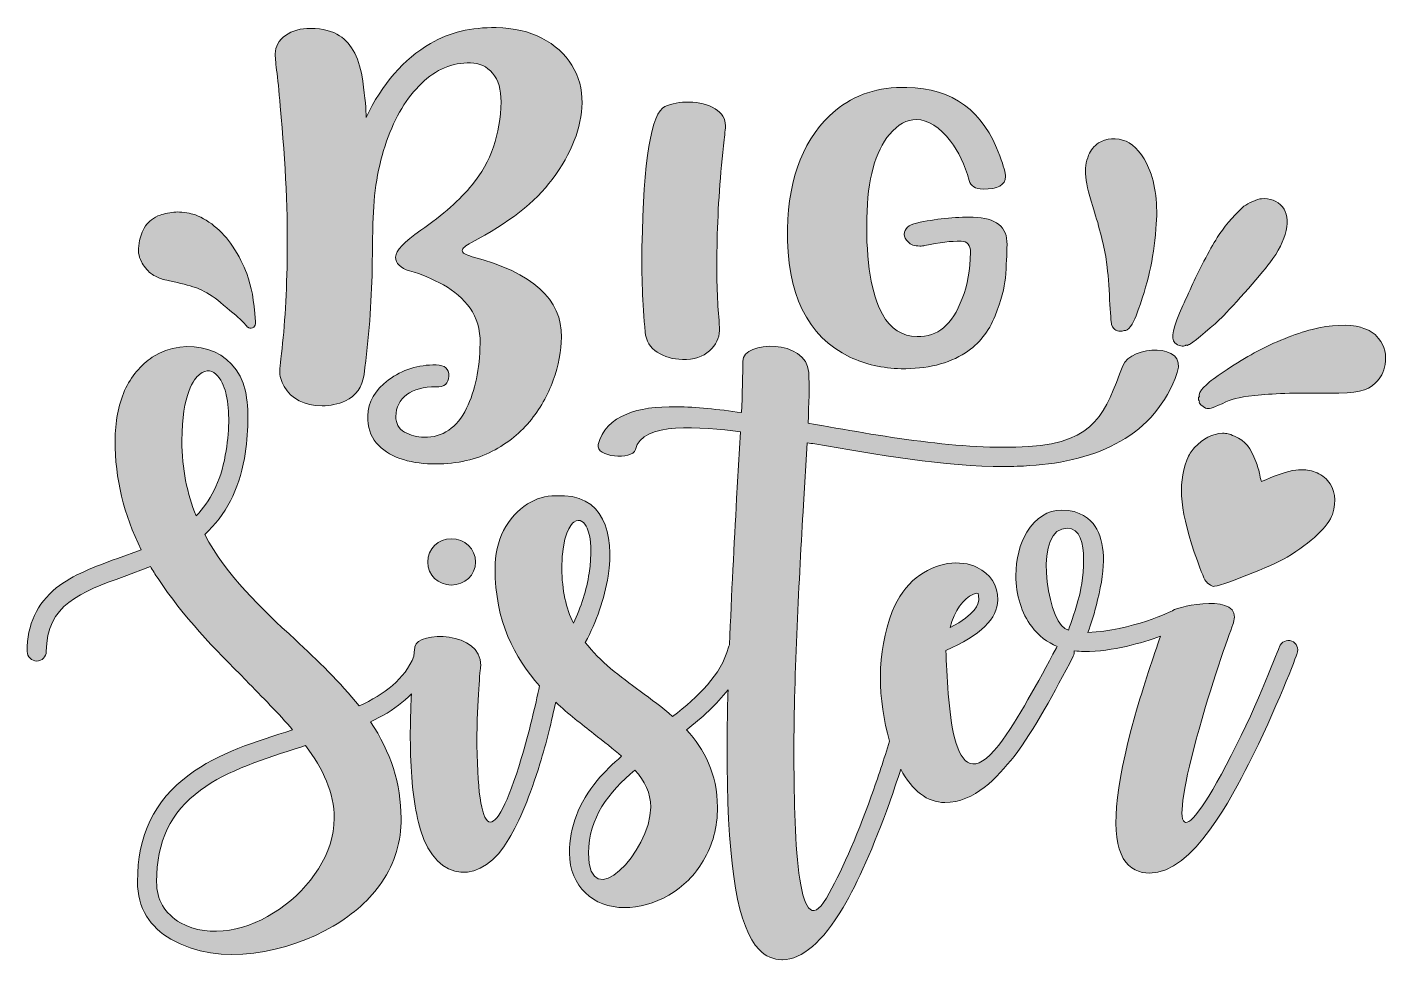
# Model space of a CAD drawing. Header units: inches. Extents: x 0.14 to 5.85, y -5.15 to -1.19.
import ezdxf

# ---------------------------------------------------------------- set-up
doc = ezdxf.new("R2010")
doc.units = ezdxf.units.IN
doc.header["$MEASUREMENT"] = 0
doc.layers.add('Layer 1', color=7, linetype='Continuous')

# ---------------------------------------------------------------- blocks, each defined once
blk = doc.blocks.new('block 2')
at = {"layer": 'Layer 1', "lineweight": 0}
for points, knots in [([(5.4775, -3.8241), (5.4775, -3.8261), (5.3892, -4.0631), (5.2727, -4.29), (5.2064, -4.4185), (5.0418, -4.7478), (4.857, -4.7478), (4.8149, -4.7478), (4.7727, -4.7297), (4.7466, -4.6855), (4.6924, -4.5932), (4.7085, -4.3984), (4.7948, -4.0872), (4.8329, -3.9566), (4.8751, -3.8321), (4.9032, -3.7518), (4.8249, -3.7799), (4.7044, -3.8161), (4.5819, -3.8161), (4.5677, -3.8161), (4.5539, -3.8149), (4.5404, -3.8132), (4.541, -3.8208), (4.5395, -3.8287), (4.5358, -3.8361), (4.4575, -3.9867), (4.3732, -4.1434), (4.2868, -4.2578), (4.2145, -4.3462), (4.1222, -4.4506), (3.9957, -4.4506), (3.9229, -4.4506), (3.859, -4.4019), (3.8106, -4.3107), (3.7955, -4.3573), (3.7795, -4.405), (3.7628, -4.4526), (3.6965, -4.6374), (3.6302, -4.7859), (3.568, -4.8924), (3.4796, -5.039), (3.3973, -5.1092), (3.313, -5.1113), (3.313, -5.1113), (3.311, -5.1113), (3.311, -5.1113), (3.2748, -5.1113), (3.2427, -5.0972), (3.2146, -5.0691), (3.1262, -4.9767), (3.084, -4.7317), (3.08, -4.296), (3.0795, -4.1938), (3.0811, -4.0861), (3.084, -3.9766), (3.0362, -4.0395), (2.9748, -4.0938), (2.9094, -4.1454), (2.9857, -4.2277), (3.0379, -4.3281), (3.0399, -4.4707), (3.0399, -4.553), (3.0199, -4.6293), (2.9797, -4.6956), (2.9456, -4.7558), (2.8954, -4.804), (2.8351, -4.8402), (2.7749, -4.8743), (2.7086, -4.8924), (2.6484, -4.8924), (2.5178, -4.8924), (2.4174, -4.804), (2.4174, -4.6635), (2.4174, -4.553), (2.4556, -4.4526), (2.5339, -4.3582), (2.564, -4.3221), (2.6002, -4.2879), (2.6363, -4.2558), (2.6022, -4.2257), (2.562, -4.1956), (2.5199, -4.1614), (2.4679, -4.1214), (2.4124, -4.0785), (2.3593, -4.0292), (2.3425, -4.1065), (2.3204, -4.1978), (2.293, -4.2879), (2.2508, -4.4225), (2.2087, -4.5289), (2.1625, -4.6032), (2.054, -4.798), (1.8573, -4.796), (1.791, -4.5651), (1.7669, -4.4867), (1.7528, -4.3803), (1.7488, -4.2518), (1.7464, -4.1628), (1.7486, -4.0717), (1.7523, -3.9946), (1.7197, -4.028), (1.68, -4.0581), (1.6325, -4.0851), (1.6325, -4.0851), (1.5803, -4.1112), (1.5803, -4.1112), (1.6666, -4.2398), (1.7088, -4.3723), (1.7088, -4.5169), (1.7108, -4.6133), (1.6827, -4.7036), (1.6285, -4.7859), (1.5783, -4.8582), (1.51, -4.9185), (1.4236, -4.9707), (1.2369, -5.0791), (0.9457, -5.1454), (0.7409, -5.0249), (0.6967, -5.0008), (0.6626, -4.9667), (0.6385, -4.9285), (0.6124, -4.8864), (0.6003, -4.8382), (0.6003, -4.7839), (0.6003, -4.5892), (0.6706, -4.4426), (0.8172, -4.3341), (0.9397, -4.2438), (1.0983, -4.1936), (1.253, -4.1454), (1.1947, -4.0771), (1.1264, -4.0088), (1.0562, -3.9365), (0.9256, -3.806), (0.7911, -3.6695), (0.6867, -3.5088), (0.6746, -3.4928), (0.6646, -3.4747), (0.6546, -3.4586), (0.6546, -3.4586), (0.5441, -3.5008), (0.5441, -3.5008), (0.3614, -3.5671), (0.2168, -3.6193), (0.2168, -3.8161), (0.2168, -3.8382), (0.1987, -3.8562), (0.1766, -3.8562), (0.1546, -3.8562), (0.1365, -3.8382), (0.1365, -3.8161), (0.1365, -3.7016), (0.1766, -3.6153), (0.259, -3.549), (0.3293, -3.4928), (0.4196, -3.4606), (0.516, -3.4245), (0.516, -3.4245), (0.6164, -3.3884), (0.6164, -3.3884), (0.5421, -3.2398), (0.506, -3.0892), (0.506, -2.9305), (0.506, -2.8522), (0.52, -2.7819), (0.5461, -2.7197), (0.5742, -2.6594), (0.6144, -2.6112), (0.6626, -2.5791), (0.8052, -2.4867), (1.014, -2.5369), (1.0542, -2.7217), (1.0702, -2.798), (1.0682, -2.8964), (1.0501, -3.0048), (1.026, -3.1373), (0.9718, -3.2418), (0.8835, -3.3241), (0.9738, -3.4968), (1.1204, -3.6333), (1.263, -3.7659), (1.3574, -3.8542), (1.4538, -3.9446), (1.5321, -4.045), (1.6399, -3.9956), (1.7243, -3.9328), (1.7628, -3.8357), (1.7649, -3.8126), (1.7664, -3.7983), (1.7669, -3.796), (1.779, -3.7277), (2.048, -3.7317), (2.044, -3.8743), (2.044, -3.8763), (2.03, -3.9888), (2.0279, -4.1675), (2.0279, -4.6293), (2.1002, -4.6434), (2.2147, -4.2659), (2.2476, -4.156), (2.2736, -4.0447), (2.2915, -3.9603), (2.1861, -3.8425), (2.1042, -3.6891), (2.1042, -3.4667), (2.1042, -3.4104), (2.1162, -3.3542), (2.1403, -3.308), (2.1644, -3.2598), (2.2006, -3.2217), (2.2407, -3.1956), (2.2769, -3.1735), (2.317, -3.1614), (2.3592, -3.1614), (2.564, -3.1494), (2.6062, -3.3221), (2.5801, -3.4988), (2.564, -3.5952), (2.5319, -3.6896), (2.4837, -3.7779), (2.546, -3.8582), (2.6283, -3.9205), (2.7146, -3.9827), (2.7608, -4.0169), (2.809, -4.051), (2.8512, -4.0892), (2.9596, -4.0048), (3.054, -3.9165), (3.0861, -3.798), (3.0871, -3.7945), (3.0885, -3.7914), (3.0902, -3.7885), (3.0984, -3.5751), (3.1102, -3.3618), (3.1202, -3.1735), (3.1202, -3.1735), (3.1363, -2.8924), (3.1363, -2.8924), (2.9716, -2.8723), (2.7206, -2.8482), (2.6945, -2.9667), (2.6824, -3.0149), (2.5238, -2.9988), (2.5379, -2.9466), (2.5539, -2.8863), (2.5941, -2.8422), (2.6583, -2.8181), (2.7106, -2.796), (2.7808, -2.7859), (2.8692, -2.7879), (2.9495, -2.7879), (3.0419, -2.798), (3.1403, -2.812), (3.1443, -2.7418), (3.1463, -2.6434), (3.1463, -2.5952), (3.1463, -2.5088), (3.4154, -2.5008), (3.4234, -2.6434), (3.4274, -2.6976), (3.4234, -2.7759), (3.4214, -2.8562), (3.7246, -2.9104), (4.072, -2.9727), (4.3471, -2.9546), (4.6363, -2.9365), (4.6684, -2.81), (4.7447, -2.6153), (4.7788, -2.5289), (5.0178, -2.5169), (4.9736, -2.6434), (4.8812, -2.9104), (4.6363, -3.0169), (4.3531, -3.0349), (4.317, -3.037), (4.2828, -3.039), (4.2467, -3.039), (3.9957, -3.039), (3.7065, -2.9888), (3.4495, -2.9426), (3.4375, -2.9426), (3.4274, -2.9406), (3.4174, -2.9386), (3.4174, -2.9386), (3.4013, -3.1996), (3.4013, -3.1996), (3.3832, -3.5129), (3.3612, -3.9024), (3.3612, -4.2398), (3.3612, -4.557), (3.3712, -5.0711), (3.4977, -4.8522), (3.5579, -4.7478), (3.6222, -4.6052), (3.6864, -4.4245), (3.7148, -4.3457), (3.7407, -4.2665), (3.7636, -4.1923), (3.7134, -4.0211), (3.7072, -3.822), (3.7748, -3.6474), (3.8009, -3.5871), (3.833, -3.539), (3.8752, -3.5068), (3.9153, -3.4747), (3.9615, -3.4546), (4.0077, -3.4466), (4.0539, -3.4406), (4.0961, -3.4446), (4.1322, -3.4627), (4.1864, -3.4888), (4.2185, -3.539), (4.2185, -3.5992), (4.2185, -3.6775), (4.1463, -3.7478), (3.9997, -3.812), (4.0117, -4.0088), (4.0157, -4.4727), (4.2226, -4.2096), (4.3049, -4.0992), (4.3872, -3.9466), (4.4655, -3.8), (4.4665, -3.798), (4.4678, -3.7963), (4.469, -3.7945), (4.4266, -3.7771), (4.39, -3.7495), (4.3611, -3.7116), (4.3189, -3.6554), (4.2948, -3.5791), (4.2948, -3.4968), (4.2948, -3.4285), (4.3109, -3.3622), (4.341, -3.3141), (4.3771, -3.2538), (4.4293, -3.2217), (4.4876, -3.2217), (4.5659, -3.2217), (4.6081, -3.2598), (4.6281, -3.29), (4.6703, -3.3542), (4.6743, -3.4586), (4.6382, -3.5992), (4.6261, -3.6534), (4.6101, -3.7016), (4.598, -3.7357), (4.7787, -3.7297), (4.9534, -3.6454), (4.9554, -3.6434), (4.9775, -3.6253), (5.2506, -3.5671), (5.2105, -3.6936), (5.2105, -3.6956), (5.1382, -3.8843), (5.0779, -4.0972), (4.9374, -4.5851), (4.9675, -4.7036), (5.2004, -4.2538), (5.3169, -4.0289), (5.4012, -3.798), (5.4032, -3.796), (5.4113, -3.7759), (5.4334, -3.7639), (5.4554, -3.7719), (5.4755, -3.7799), (5.4856, -3.804), (5.4775, -3.8241)], [0, 0, 0, 0, 1, 1, 1, 2, 2, 2, 3, 3, 3, 4, 4, 4, 5, 5, 5, 6, 6, 6, 7, 7, 7, 8, 8, 8, 9, 9, 9, 10, 10, 10, 11, 11, 11, 12, 12, 12, 13, 13, 13, 14, 14, 14, 15, 15, 15, 16, 16, 16, 17, 17, 17, 18, 18, 18, 19, 19, 19, 20, 20, 20, 21, 21, 21, 22, 22, 22, 23, 23, 23, 24, 24, 24, 25, 25, 25, 26, 26, 26, 27, 27, 27, 28, 28, 28, 29, 29, 29, 30, 30, 30, 31, 31, 31, 32, 32, 32, 33, 33, 33, 34, 34, 34, 35, 35, 35, 36, 36, 36, 37, 37, 37, 38, 38, 38, 39, 39, 39, 40, 40, 40, 41, 41, 41, 42, 42, 42, 43, 43, 43, 44, 44, 44, 45, 45, 45, 46, 46, 46, 47, 47, 47, 48, 48, 48, 49, 49, 49, 50, 50, 50, 51, 51, 51, 52, 52, 52, 53, 53, 53, 54, 54, 54, 55, 55, 55, 56, 56, 56, 57, 57, 57, 58, 58, 58, 59, 59, 59, 60, 60, 60, 61, 61, 61, 62, 62, 62, 63, 63, 63, 64, 64, 64, 65, 65, 65, 66, 66, 66, 67, 67, 67, 68, 68, 68, 69, 69, 69, 70, 70, 70, 71, 71, 71, 72, 72, 72, 73, 73, 73, 74, 74, 74, 75, 75, 75, 76, 76, 76, 77, 77, 77, 78, 78, 78, 79, 79, 79, 80, 80, 80, 81, 81, 81, 82, 82, 82, 83, 83, 83, 84, 84, 84, 85, 85, 85, 86, 86, 86, 87, 87, 87, 88, 88, 88, 89, 89, 89, 90, 90, 90, 91, 91, 91, 92, 92, 92, 93, 93, 93, 94, 94, 94, 95, 95, 95, 96, 96, 96, 97, 97, 97, 98, 98, 98, 99, 99, 99, 100, 100, 100, 101, 101, 101, 102, 102, 102, 103, 103, 103, 104, 104, 104, 105, 105, 105, 106, 106, 106, 107, 107, 107, 108, 108, 108, 109, 109, 109, 110, 110, 110, 111, 111, 111, 112, 112, 112, 113, 113, 113, 114, 114, 114, 115, 115, 115, 116, 116, 116, 117, 117, 117, 118, 118, 118, 119, 119, 119, 120, 120, 120, 121, 121, 121, 122, 122, 122, 122]), ([(0.8473, -3.2458), (0.9056, -3.1855), (0.9497, -3.1052), (0.9698, -2.9908), (0.9879, -2.8944), (0.9879, -2.804), (0.9738, -2.7378), (0.9658, -2.6896), (0.9216, -2.6012), (0.8614, -2.6514), (0.8393, -2.6695), (0.7871, -2.7317), (0.7871, -2.9305), (0.7871, -3.049), (0.8092, -3.1534), (0.8473, -3.2458)], [0, 0, 0, 0, 1, 1, 1, 2, 2, 2, 3, 3, 3, 4, 4, 4, 5, 5, 5, 5]), ([(2.4335, -3.6976), (2.4656, -3.6293), (2.4897, -3.557), (2.4998, -3.4868), (2.5118, -3.4084), (2.5098, -3.3402), (2.4917, -3.298), (2.4797, -3.2739), (2.4616, -3.2538), (2.4355, -3.2719), (2.4235, -3.2819), (2.3853, -3.3221), (2.3853, -3.4667), (2.3853, -3.559), (2.4034, -3.6333), (2.4335, -3.6976)], [0, 0, 0, 0, 1, 1, 1, 2, 2, 2, 3, 3, 3, 4, 4, 4, 5, 5, 5, 5]), ([(4.4876, -3.302), (4.3671, -3.3361), (4.4354, -3.7177), (4.5157, -3.7257), (4.5277, -3.6936), (4.5458, -3.6394), (4.5619, -3.5811), (4.5759, -3.5209), (4.6181, -3.2639), (4.4876, -3.302)], [0, 0, 0, 0, 1, 1, 1, 2, 2, 2, 3, 3, 3, 3]), ([(4.0178, -3.7157), (4.1262, -3.6594), (4.1382, -3.6153), (4.1382, -3.5992), (4.1382, -3.5671), (4.1382, -3.5671), (4.1162, -3.5751), (4.072, -3.5932), (4.0378, -3.6434), (4.0178, -3.7157)], [0, 0, 0, 0, 1, 1, 1, 2, 2, 2, 3, 3, 3, 3]), ([(1.4277, -4.5169), (1.4277, -4.4104), (1.3815, -4.31), (1.3072, -4.2117), (1.3072, -4.2117), (1.2871, -4.2177), (1.2871, -4.2177), (1.1365, -4.2659), (0.9799, -4.3141), (0.8654, -4.3984), (0.7389, -4.4928), (0.6807, -4.6133), (0.6807, -4.7839), (0.6807, -4.8602), (0.7148, -4.9165), (0.7811, -4.9566), (1.0301, -5.0932), (1.4277, -4.8121), (1.4277, -4.5169)], [0, 0, 0, 0, 1, 1, 1, 2, 2, 2, 3, 3, 3, 4, 4, 4, 5, 5, 5, 6, 6, 6, 6]), ([(2.7588, -4.4707), (2.7588, -4.4104), (2.7347, -4.3602), (2.6925, -4.3141), (2.5821, -4.4084), (2.4978, -4.5129), (2.4978, -4.6635), (2.4978, -4.9285), (2.7588, -4.6574), (2.7588, -4.4707)], [0, 0, 0, 0, 1, 1, 1, 2, 2, 2, 3, 3, 3, 3])]:
    blk.add_open_spline(points, degree=3, knots=knots, dxfattribs=at)

msp = doc.modelspace()

# ---------------------------------------------------------------- hatches: boundary and pattern name
at = {"layer": 'Layer 1', "true_color": 0x131313}
h = msp.add_hatch(color=250, dxfattribs=at)
h.dxf.hatch_style = 2
edge = h.paths.add_edge_path()
edge.add_spline(control_points=[(1.9664, -2.1313), (1.9662, -2.1405), (1.9802, -2.1489), (2.0085, -2.1566), (2.2614, -2.2234), (2.3865, -2.3361), (2.3837, -2.4948), (2.3827, -2.5532), (2.3711, -2.6137), (2.3489, -2.6763), (2.3267, -2.7389), (2.2932, -2.797), (2.2486, -2.8507), (2.2039, -2.9043), (2.1475, -2.9476), (2.0793, -2.9806), (2.0112, -3.0135), (1.9307, -3.0291), (1.8379, -3.0275), (1.7895, -3.0267), (1.7448, -3.019), (1.7036, -3.0045), (1.6624, -2.99), (1.6294, -2.9681), (1.6045, -2.9388), (1.5797, -2.9095), (1.5677, -2.8719), (1.5685, -2.826), (1.5695, -2.7683), (1.5988, -2.7178), (1.6564, -2.6745), (1.7139, -2.6312), (1.7807, -2.6103), (1.8567, -2.6116), (1.8927, -2.6122), (1.9105, -2.6279), (1.91, -2.6588), (1.9094, -2.6896), (1.8911, -2.7047), (1.855, -2.7041), (1.8036, -2.7032), (1.7629, -2.7139), (1.733, -2.7364), (1.7031, -2.7588), (1.6878, -2.7894), (1.6871, -2.8281), (1.6866, -2.8576), (1.6986, -2.8794), (1.7234, -2.8937), (1.748, -2.9079), (1.7757, -2.9152), (1.8064, -2.9158), (1.8839, -2.9171), (1.9434, -2.8762), (1.9848, -2.7929), (2.0206, -2.7201), (2.0394, -2.6295), (2.0413, -2.5213), (2.0423, -2.4623), (2.0282, -2.4128), (1.999, -2.373), (1.9697, -2.3331), (1.9325, -2.3006), (1.8873, -2.2756), (1.842, -2.2505), (1.7946, -2.2306), (1.745, -2.216), (1.7053, -2.2042), (1.6856, -2.1851), (1.6861, -2.1589), (1.6866, -2.1313), (1.7218, -2.0936), (1.7917, -2.0456), (1.8857, -1.9803), (1.9578, -1.9166), (2.008, -1.8545), (2.0865, -1.7581), (2.1269, -1.642), (2.1293, -1.5063), (2.1302, -1.4538), (2.1184, -1.4134), (2.0939, -1.3851), (2.0695, -1.3568), (2.0385, -1.3423), (2.0009, -1.3417), (1.9249, -1.3403), (1.8561, -1.3693), (1.7944, -1.4286), (1.7327, -1.4879), (1.6839, -1.5689), (1.648, -1.6716), (1.612, -1.7743), (1.5929, -1.8893), (1.5907, -2.0165), (1.5907, -2.0165), (1.5874, -2.2083), (1.5874, -2.2083), (1.5849, -2.3513), (1.5735, -2.499), (1.5531, -2.6515), (1.5461, -2.7046), (1.5201, -2.7415), (1.4752, -2.7624), (1.4435, -2.7769), (1.4107, -2.7839), (1.377, -2.7833), (1.301, -2.782), (1.2478, -2.7548), (1.2172, -2.7018), (1.2045, -2.6805), (1.1984, -2.6581), (1.1988, -2.6345), (1.199, -2.6253), (1.2004, -2.609), (1.2031, -2.5854), (1.2181, -2.4741), (1.2271, -2.3362), (1.2299, -2.1716), (1.2332, -1.984), (1.2235, -1.7683), (1.2009, -1.5245), (1.1952, -1.4582), (1.1901, -1.4076), (1.1857, -1.3727), (1.1813, -1.3379), (1.1792, -1.3149), (1.1794, -1.3037), (1.18, -1.2729), (1.1944, -1.2472), (1.2228, -1.2267), (1.2512, -1.2062), (1.2865, -1.1963), (1.3287, -1.1971), (1.3801, -1.198), (1.4206, -1.2082), (1.4502, -1.2277), (1.5026, -1.2621), (1.5352, -1.3257), (1.5482, -1.4184), (1.5577, -1.4901), (1.5622, -1.5413), (1.5616, -1.5722), (1.6293, -1.4303), (1.7198, -1.3263), (1.833, -1.26), (1.9121, -1.2142), (2.0042, -1.1921), (2.1094, -1.194), (2.183, -1.1953), (2.2471, -1.21), (2.3015, -1.2382), (2.3558, -1.2664), (2.3978, -1.3042), (2.4273, -1.3516), (2.4568, -1.399), (2.471, -1.4519), (2.47, -1.5103), (2.4682, -1.6145), (2.4264, -1.7217), (2.3446, -1.8318), (2.2747, -1.9264), (2.1614, -2.015), (2.0049, -2.0975), (1.9794, -2.1108), (1.9665, -2.1221), (1.9664, -2.1313)], knot_values=[0, 0, 0, 0, 1, 1, 1, 2, 2, 2, 3, 3, 3, 4, 4, 4, 5, 5, 5, 6, 6, 6, 7, 7, 7, 8, 8, 8, 9, 9, 9, 10, 10, 10, 11, 11, 11, 12, 12, 12, 13, 13, 13, 14, 14, 14, 15, 15, 15, 16, 16, 16, 17, 17, 17, 18, 18, 18, 19, 19, 19, 20, 20, 20, 21, 21, 21, 22, 22, 22, 23, 23, 23, 24, 24, 24, 25, 25, 25, 26, 26, 26, 27, 27, 27, 28, 28, 28, 29, 29, 29, 30, 30, 30, 31, 31, 31, 32, 32, 32, 33, 33, 33, 34, 34, 34, 35, 35, 35, 36, 36, 36, 37, 37, 37, 38, 38, 38, 39, 39, 39, 40, 40, 40, 41, 41, 41, 42, 42, 42, 43, 43, 43, 44, 44, 44, 45, 45, 45, 46, 46, 46, 47, 47, 47, 48, 48, 48, 49, 49, 49, 50, 50, 50, 51, 51, 51, 52, 52, 52, 53, 53, 53, 54, 54, 54, 55, 55, 55, 55], degree=3, periodic=1)
edge = h.paths.add_edge_path()
edge.add_spline(control_points=[(3.0294, -1.5351), (2.9998, -1.5169), (2.9631, -1.5074), (2.9194, -1.5066), (2.8818, -1.506), (2.8483, -1.5123), (2.8189, -1.5256), (2.7609, -1.5514), (2.7286, -1.7487), (2.7222, -2.1173), (2.7202, -2.234), (2.7246, -2.3529), (2.7356, -2.4737), (2.7388, -2.5106), (2.7557, -2.5387), (2.7865, -2.5583), (2.8172, -2.5778), (2.8525, -2.588), (2.8924, -2.5887), (2.9408, -2.5895), (2.9786, -2.5774), (3.0059, -2.5523), (3.0332, -2.5272), (3.0472, -2.4989), (3.0477, -2.4674), (3.048, -2.4497), (3.0472, -2.4303), (3.0453, -2.4093), (3.0381, -2.3344), (3.0356, -2.2359), (3.0377, -2.1139), (3.0401, -1.9775), (3.0491, -1.8366), (3.0647, -1.6912), (3.0665, -1.6736), (3.0683, -1.6578), (3.0701, -1.6441), (3.0719, -1.6303), (3.0729, -1.6176), (3.0731, -1.6058), (3.0736, -1.5769), (3.0591, -1.5534), (3.0294, -1.5351)], knot_values=[0, 0, 0, 0, 1, 1, 1, 2, 2, 2, 3, 3, 3, 4, 4, 4, 5, 5, 5, 6, 6, 6, 7, 7, 7, 8, 8, 8, 9, 9, 9, 10, 10, 10, 11, 11, 11, 12, 12, 12, 13, 13, 13, 14, 14, 14, 14], degree=3, periodic=1)
edge = h.paths.add_edge_path()
edge.add_spline(control_points=[(4.1145, -1.991), (4.0355, -1.9896), (3.9562, -1.9977), (3.8769, -2.0154), (3.843, -2.0233), (3.8258, -2.0391), (3.8254, -2.0627), (3.8252, -2.0732), (3.8304, -2.0839), (3.841, -2.0949), (3.8515, -2.106), (3.8683, -2.1117), (3.8913, -2.1121), (3.8982, -2.1122), (3.9052, -2.1113), (3.9121, -2.1095), (3.9722, -2.0967), (4.0229, -2.0907), (4.0644, -2.0915), (4.0912, -2.0919), (4.1044, -2.1079), (4.1038, -2.1394), (4.1026, -2.2116), (4.0911, -2.2758), (4.0694, -2.3322), (4.0477, -2.3885), (4.0214, -2.4296), (3.9907, -2.4553), (3.9599, -2.481), (3.9227, -2.4935), (3.8789, -2.4927), (3.8168, -2.4916), (3.7682, -2.4603), (3.7332, -2.3986), (3.6863, -2.3145), (3.6645, -2.1799), (3.6677, -1.995), (3.6706, -1.831), (3.7025, -1.7135), (3.7637, -1.6424), (3.7989, -1.6004), (3.8365, -1.5797), (3.8764, -1.5804), (3.9263, -1.5813), (3.9741, -1.6113), (4.0199, -1.6705), (4.0544, -1.7144), (4.0804, -1.7696), (4.0976, -1.8362), (4.1041, -1.8599), (4.1239, -1.8721), (4.1569, -1.8726), (4.219, -1.8737), (4.2504, -1.8559), (4.2511, -1.8192), (4.2513, -1.8061), (4.2433, -1.7774), (4.2272, -1.7332), (4.1591, -1.5443), (4.0288, -1.4482), (3.8362, -1.4449), (3.7157, -1.4428), (3.6157, -1.4752), (3.5363, -1.542), (3.4054, -1.6519), (3.338, -1.818), (3.3341, -2.0403), (3.3294, -2.3125), (3.4168, -2.4919), (3.5965, -2.5783), (3.6612, -2.6096), (3.7331, -2.626), (3.8121, -2.6273), (3.9203, -2.6292), (4.0105, -2.6068), (4.0827, -2.5602), (4.1394, -2.5232), (4.1808, -2.4716), (4.2069, -2.4054), (4.233, -2.3393), (4.2475, -2.2866), (4.2505, -2.2473), (4.2545, -2.1922), (4.2569, -2.145), (4.2576, -2.1057), (4.2589, -2.0309), (4.2112, -1.9927), (4.1145, -1.991)], knot_values=[0, 0, 0, 0, 1, 1, 1, 2, 2, 2, 3, 3, 3, 4, 4, 4, 5, 5, 5, 6, 6, 6, 7, 7, 7, 8, 8, 8, 9, 9, 9, 10, 10, 10, 11, 11, 11, 12, 12, 12, 13, 13, 13, 14, 14, 14, 15, 15, 15, 16, 16, 16, 17, 17, 17, 18, 18, 18, 19, 19, 19, 20, 20, 20, 21, 21, 21, 22, 22, 22, 23, 23, 23, 24, 24, 24, 25, 25, 25, 26, 26, 26, 27, 27, 27, 28, 28, 28, 29, 29, 29, 29], degree=3, periodic=1)
edge = h.paths.add_edge_path()
edge.add_spline(control_points=[(1.0001, -2.112), (0.9597, -2.0495), (0.8915, -1.9945), (0.8338, -1.9777), (0.8161, -1.9727), (0.7777, -1.9679), (0.7611, -1.9689), (0.742, -1.9699), (0.7114, -1.9758), (0.696, -1.9815), (0.6691, -1.9916), (0.646, -2.0087), (0.6344, -2.0274), (0.6187, -2.0527), (0.6124, -2.0696), (0.6074, -2.0994), (0.6019, -2.1333), (0.604, -2.1515), (0.6171, -2.1785), (0.6239, -2.1927), (0.6428, -2.2162), (0.6549, -2.2256), (0.6648, -2.2336), (0.6855, -2.2448), (0.698, -2.249), (0.705, -2.2513), (0.7137, -2.2535), (0.7677, -2.2656), (0.8065, -2.2743), (0.8421, -2.2846), (0.8612, -2.2927), (0.8854, -2.3028), (0.9201, -2.325), (0.9488, -2.3488), (0.9836, -2.3775), (1.0267, -2.4141), (1.0356, -2.4227), (1.0409, -2.4276), (1.0496, -2.4369), (1.0551, -2.4433), (1.0603, -2.4496), (1.0651, -2.4545), (1.0655, -2.4542), (1.0661, -2.4537), (1.0676, -2.4545), (1.0692, -2.4557), (1.0725, -2.4584), (1.0845, -2.4566), (1.0893, -2.4528), (1.0948, -2.4486), (1.0968, -2.4416), (1.0961, -2.4306), (1.0891, -2.3316), (1.0814, -2.2887), (1.0596, -2.227), (1.048, -2.1943), (1.0267, -2.1531), (1.0001, -2.112)], knot_values=[0, 0, 0, 0, 1, 1, 1, 2, 2, 2, 3, 3, 3, 4, 4, 4, 5, 5, 5, 6, 6, 6, 7, 7, 7, 8, 8, 8, 9, 9, 9, 10, 10, 10, 11, 11, 11, 12, 12, 12, 13, 13, 13, 14, 14, 14, 15, 15, 15, 16, 16, 16, 17, 17, 17, 18, 18, 18, 19, 19, 19, 19], degree=3, periodic=1)
at = {"layer": 'Layer 1', "true_color": 0xb09952}
h = msp.add_hatch(color=55, dxfattribs=at)
h.dxf.hatch_style = 2
edge = h.paths.add_edge_path()
edge.add_spline(control_points=[(4.6254, -1.9701), (4.5832, -1.8372), (4.578, -1.7872), (4.6008, -1.7301), (4.6098, -1.7082), (4.6229, -1.692), (4.6428, -1.6785), (4.6721, -1.6585), (4.7204, -1.6557), (4.7584, -1.6718), (4.7928, -1.6865), (4.8309, -1.7312), (4.8527, -1.7828), (4.8829, -1.8545), (4.8927, -1.9352), (4.8839, -2.0397), (4.8726, -2.1746), (4.8523, -2.2631), (4.8003, -2.4056), (4.7892, -2.4366), (4.7629, -2.4715), (4.7535, -2.4675), (4.7514, -2.4665), (4.748, -2.467), (4.7465, -2.4686), (4.7437, -2.4716), (4.7266, -2.4706), (4.7223, -2.4676), (4.7214, -2.4669), (4.7182, -2.466), (4.7153, -2.4653), (4.7095, -2.4646), (4.703, -2.4557), (4.6974, -2.4415), (4.6956, -2.4368), (4.6918, -2.3902), (4.6891, -2.3375), (4.6866, -2.285), (4.6814, -2.2185), (4.6777, -2.19), (4.671, -2.1351), (4.6497, -2.0449), (4.6254, -1.9701)], knot_values=[0, 0, 0, 0, 1, 1, 1, 2, 2, 2, 3, 3, 3, 4, 4, 4, 5, 5, 5, 6, 6, 6, 7, 7, 7, 8, 8, 8, 9, 9, 9, 10, 10, 10, 11, 11, 11, 12, 12, 12, 13, 13, 13, 14, 14, 14, 14], degree=3, periodic=1)
edge = h.paths.add_edge_path()
edge.add_spline(control_points=[(5.0075, -2.5295), (5.009, -2.5279), (5.0113, -2.5275), (5.013, -2.529), (5.0143, -2.5302), (5.0175, -2.5296), (5.0195, -2.5274), (5.0215, -2.5252), (5.0243, -2.5242), (5.0254, -2.5252), (5.0279, -2.5275), (5.1041, -2.4648), (5.1512, -2.4213), (5.1855, -2.3897), (5.3254, -2.2323), (5.3633, -2.1824), (5.4346, -2.0882), (5.4554, -1.9941), (5.4156, -1.9468), (5.3953, -1.9223), (5.3632, -1.9101), (5.3275, -1.9128), (5.31, -1.9144), (5.2719, -1.9309), (5.2541, -1.9449), (5.2278, -1.9661), (5.178, -2.0218), (5.1525, -2.0593), (5.1246, -2.0997), (5.0772, -2.1877), (5.0445, -2.2588), (5.0321, -2.2862), (5.0106, -2.3325), (4.9973, -2.3615), (4.9547, -2.4528), (4.9441, -2.5014), (4.9633, -2.5189), (4.9765, -2.5309), (5.001, -2.5366), (5.0075, -2.5295)], knot_values=[0, 0, 0, 0, 1, 1, 1, 2, 2, 2, 3, 3, 3, 4, 4, 4, 5, 5, 5, 6, 6, 6, 7, 7, 7, 8, 8, 8, 9, 9, 9, 10, 10, 10, 11, 11, 11, 12, 12, 12, 13, 13, 13, 13], degree=3, periodic=1)
edge = h.paths.add_edge_path()
edge.add_spline(control_points=[(5.8203, -2.5008), (5.7996, -2.4749), (5.7842, -2.4654), (5.7447, -2.4535), (5.697, -2.4392), (5.6165, -2.4427), (5.5409, -2.4623), (5.4705, -2.4805), (5.3776, -2.5175), (5.3086, -2.5546), (5.247, -2.5875), (5.1417, -2.6557), (5.1096, -2.6833), (5.0982, -2.693), (5.0858, -2.7038), (5.082, -2.7074), (5.0728, -2.717), (5.062, -2.7394), (5.0655, -2.7426), (5.0672, -2.7441), (5.0673, -2.7457), (5.0654, -2.7455), (5.0615, -2.746), (5.0616, -2.7591), (5.0657, -2.7629), (5.0673, -2.7644), (5.0675, -2.767), (5.0662, -2.7683), (5.063, -2.7719), (5.0792, -2.7867), (5.0928, -2.7926), (5.1052, -2.7978), (5.1192, -2.794), (5.1617, -2.7744), (5.2077, -2.7525), (5.2217, -2.7493), (5.2999, -2.7401), (5.3694, -2.7316), (5.4624, -2.7288), (5.6131, -2.7305), (5.7306, -2.7315), (5.7704, -2.7226), (5.8069, -2.6875), (5.8295, -2.6654), (5.8416, -2.6422), (5.8475, -2.6099), (5.8547, -2.5688), (5.846, -2.5332), (5.8203, -2.5008)], knot_values=[0, 0, 0, 0, 1, 1, 1, 2, 2, 2, 3, 3, 3, 4, 4, 4, 5, 5, 5, 6, 6, 6, 7, 7, 7, 8, 8, 8, 9, 9, 9, 10, 10, 10, 11, 11, 11, 12, 12, 12, 13, 13, 13, 14, 14, 14, 15, 15, 15, 16, 16, 16, 16], degree=3, periodic=1)
edge = h.paths.add_edge_path()
edge.add_spline(control_points=[(1.9195, -3.5369), (1.9777, -3.5369), (2.0219, -3.4948), (2.0219, -3.4406), (2.0219, -3.3843), (1.9777, -3.3422), (1.9195, -3.3422), (1.8653, -3.3422), (1.8211, -3.3843), (1.8211, -3.4406), (1.8211, -3.4948), (1.8653, -3.5369), (1.9195, -3.5369)], knot_values=[0, 0, 0, 0, 1, 1, 1, 2, 2, 2, 3, 3, 3, 4, 4, 4, 4], degree=3, periodic=1)
edge = h.paths.add_edge_path()
edge.add_spline(control_points=[(5.4775, -3.8241), (5.4775, -3.8261), (5.3892, -4.0631), (5.2727, -4.29), (5.2064, -4.4185), (5.0418, -4.7478), (4.857, -4.7478), (4.8149, -4.7478), (4.7727, -4.7297), (4.7466, -4.6855), (4.6924, -4.5932), (4.7085, -4.3984), (4.7948, -4.0872), (4.8329, -3.9566), (4.8751, -3.8321), (4.9032, -3.7518), (4.8249, -3.7799), (4.7044, -3.8161), (4.5819, -3.8161), (4.5677, -3.8161), (4.5539, -3.8149), (4.5404, -3.8132), (4.541, -3.8208), (4.5395, -3.8287), (4.5358, -3.8361), (4.4575, -3.9867), (4.3732, -4.1434), (4.2868, -4.2578), (4.2145, -4.3462), (4.1222, -4.4506), (3.9957, -4.4506), (3.9229, -4.4506), (3.859, -4.4019), (3.8106, -4.3107), (3.7955, -4.3573), (3.7795, -4.405), (3.7628, -4.4526), (3.6965, -4.6374), (3.6302, -4.7859), (3.568, -4.8924), (3.4796, -5.039), (3.3973, -5.1092), (3.313, -5.1113), (3.313, -5.1113), (3.311, -5.1113), (3.311, -5.1113), (3.2748, -5.1113), (3.2427, -5.0972), (3.2146, -5.0691), (3.1262, -4.9767), (3.084, -4.7317), (3.08, -4.296), (3.0795, -4.1938), (3.0811, -4.0861), (3.084, -3.9766), (3.0362, -4.0395), (2.9748, -4.0938), (2.9094, -4.1454), (2.9857, -4.2277), (3.0379, -4.3281), (3.0399, -4.4707), (3.0399, -4.553), (3.0199, -4.6293), (2.9797, -4.6956), (2.9456, -4.7558), (2.8954, -4.804), (2.8351, -4.8402), (2.7749, -4.8743), (2.7086, -4.8924), (2.6484, -4.8924), (2.5178, -4.8924), (2.4174, -4.804), (2.4174, -4.6635), (2.4174, -4.553), (2.4556, -4.4526), (2.5339, -4.3582), (2.564, -4.3221), (2.6002, -4.2879), (2.6363, -4.2558), (2.6022, -4.2257), (2.562, -4.1956), (2.5199, -4.1614), (2.4679, -4.1214), (2.4124, -4.0785), (2.3593, -4.0292), (2.3425, -4.1065), (2.3204, -4.1978), (2.293, -4.2879), (2.2508, -4.4225), (2.2087, -4.5289), (2.1625, -4.6032), (2.054, -4.798), (1.8573, -4.796), (1.791, -4.5651), (1.7669, -4.4867), (1.7528, -4.3803), (1.7488, -4.2518), (1.7464, -4.1628), (1.7486, -4.0717), (1.7523, -3.9946), (1.7197, -4.028), (1.68, -4.0581), (1.6325, -4.0851), (1.6325, -4.0851), (1.5803, -4.1112), (1.5803, -4.1112), (1.6666, -4.2398), (1.7088, -4.3723), (1.7088, -4.5169), (1.7108, -4.6133), (1.6827, -4.7036), (1.6285, -4.7859), (1.5783, -4.8582), (1.51, -4.9185), (1.4236, -4.9707), (1.2369, -5.0791), (0.9457, -5.1454), (0.7409, -5.0249), (0.6967, -5.0008), (0.6626, -4.9667), (0.6385, -4.9285), (0.6124, -4.8864), (0.6003, -4.8382), (0.6003, -4.7839), (0.6003, -4.5892), (0.6706, -4.4426), (0.8172, -4.3341), (0.9397, -4.2438), (1.0983, -4.1936), (1.253, -4.1454), (1.1947, -4.0771), (1.1264, -4.0088), (1.0562, -3.9365), (0.9256, -3.806), (0.7911, -3.6695), (0.6867, -3.5088), (0.6746, -3.4928), (0.6646, -3.4747), (0.6546, -3.4586), (0.6546, -3.4586), (0.5441, -3.5008), (0.5441, -3.5008), (0.3614, -3.5671), (0.2168, -3.6193), (0.2168, -3.8161), (0.2168, -3.8382), (0.1987, -3.8562), (0.1766, -3.8562), (0.1546, -3.8562), (0.1365, -3.8382), (0.1365, -3.8161), (0.1365, -3.7016), (0.1766, -3.6153), (0.259, -3.549), (0.3293, -3.4928), (0.4196, -3.4606), (0.516, -3.4245), (0.516, -3.4245), (0.6164, -3.3884), (0.6164, -3.3884), (0.5421, -3.2398), (0.506, -3.0892), (0.506, -2.9305), (0.506, -2.8522), (0.52, -2.7819), (0.5461, -2.7197), (0.5742, -2.6594), (0.6144, -2.6112), (0.6626, -2.5791), (0.8052, -2.4867), (1.014, -2.5369), (1.0542, -2.7217), (1.0702, -2.798), (1.0682, -2.8964), (1.0501, -3.0048), (1.026, -3.1373), (0.9718, -3.2418), (0.8835, -3.3241), (0.9738, -3.4968), (1.1204, -3.6333), (1.263, -3.7659), (1.3574, -3.8542), (1.4538, -3.9446), (1.5321, -4.045), (1.6399, -3.9956), (1.7243, -3.9328), (1.7628, -3.8357), (1.7649, -3.8126), (1.7664, -3.7983), (1.7669, -3.796), (1.779, -3.7277), (2.048, -3.7317), (2.044, -3.8743), (2.044, -3.8763), (2.03, -3.9888), (2.0279, -4.1675), (2.0279, -4.6293), (2.1002, -4.6434), (2.2147, -4.2659), (2.2476, -4.156), (2.2736, -4.0447), (2.2915, -3.9603), (2.1861, -3.8425), (2.1042, -3.6891), (2.1042, -3.4667), (2.1042, -3.4104), (2.1162, -3.3542), (2.1403, -3.308), (2.1644, -3.2598), (2.2006, -3.2217), (2.2407, -3.1956), (2.2769, -3.1735), (2.317, -3.1614), (2.3592, -3.1614), (2.564, -3.1494), (2.6062, -3.3221), (2.5801, -3.4988), (2.564, -3.5952), (2.5319, -3.6896), (2.4837, -3.7779), (2.546, -3.8582), (2.6283, -3.9205), (2.7146, -3.9827), (2.7608, -4.0169), (2.809, -4.051), (2.8512, -4.0892), (2.9596, -4.0048), (3.054, -3.9165), (3.0861, -3.798), (3.0871, -3.7945), (3.0885, -3.7914), (3.0902, -3.7885), (3.0984, -3.5751), (3.1102, -3.3618), (3.1202, -3.1735), (3.1202, -3.1735), (3.1363, -2.8924), (3.1363, -2.8924), (2.9716, -2.8723), (2.7206, -2.8482), (2.6945, -2.9667), (2.6824, -3.0149), (2.5238, -2.9988), (2.5379, -2.9466), (2.5539, -2.8863), (2.5941, -2.8422), (2.6583, -2.8181), (2.7106, -2.796), (2.7808, -2.7859), (2.8692, -2.7879), (2.9495, -2.7879), (3.0419, -2.798), (3.1403, -2.812), (3.1443, -2.7418), (3.1463, -2.6434), (3.1463, -2.5952), (3.1463, -2.5088), (3.4154, -2.5008), (3.4234, -2.6434), (3.4274, -2.6976), (3.4234, -2.7759), (3.4214, -2.8562), (3.7246, -2.9104), (4.072, -2.9727), (4.3471, -2.9546), (4.6363, -2.9365), (4.6684, -2.81), (4.7447, -2.6153), (4.7788, -2.5289), (5.0178, -2.5169), (4.9736, -2.6434), (4.8812, -2.9104), (4.6363, -3.0169), (4.3531, -3.0349), (4.317, -3.037), (4.2828, -3.039), (4.2467, -3.039), (3.9957, -3.039), (3.7065, -2.9888), (3.4495, -2.9426), (3.4375, -2.9426), (3.4274, -2.9406), (3.4174, -2.9386), (3.4174, -2.9386), (3.4013, -3.1996), (3.4013, -3.1996), (3.3832, -3.5129), (3.3612, -3.9024), (3.3612, -4.2398), (3.3612, -4.557), (3.3712, -5.0711), (3.4977, -4.8522), (3.5579, -4.7478), (3.6222, -4.6052), (3.6864, -4.4245), (3.7148, -4.3457), (3.7407, -4.2665), (3.7636, -4.1923), (3.7134, -4.0211), (3.7072, -3.822), (3.7748, -3.6474), (3.8009, -3.5871), (3.833, -3.539), (3.8752, -3.5068), (3.9153, -3.4747), (3.9615, -3.4546), (4.0077, -3.4466), (4.0539, -3.4406), (4.0961, -3.4446), (4.1322, -3.4627), (4.1864, -3.4888), (4.2185, -3.539), (4.2185, -3.5992), (4.2185, -3.6775), (4.1463, -3.7478), (3.9997, -3.812), (4.0117, -4.0088), (4.0157, -4.4727), (4.2226, -4.2096), (4.3049, -4.0992), (4.3872, -3.9466), (4.4655, -3.8), (4.4665, -3.798), (4.4678, -3.7963), (4.469, -3.7945), (4.4266, -3.7771), (4.39, -3.7495), (4.3611, -3.7116), (4.3189, -3.6554), (4.2948, -3.5791), (4.2948, -3.4968), (4.2948, -3.4285), (4.3109, -3.3622), (4.341, -3.3141), (4.3771, -3.2538), (4.4293, -3.2217), (4.4876, -3.2217), (4.5659, -3.2217), (4.6081, -3.2598), (4.6281, -3.29), (4.6703, -3.3542), (4.6743, -3.4586), (4.6382, -3.5992), (4.6261, -3.6534), (4.6101, -3.7016), (4.598, -3.7357), (4.7787, -3.7297), (4.9534, -3.6454), (4.9554, -3.6434), (4.9775, -3.6253), (5.2506, -3.5671), (5.2105, -3.6936), (5.2105, -3.6956), (5.1382, -3.8843), (5.0779, -4.0972), (4.9374, -4.5851), (4.9675, -4.7036), (5.2004, -4.2538), (5.3169, -4.0289), (5.4012, -3.798), (5.4032, -3.796), (5.4113, -3.7759), (5.4334, -3.7639), (5.4554, -3.7719), (5.4755, -3.7799), (5.4856, -3.804), (5.4775, -3.8241)], knot_values=[0, 0, 0, 0, 1, 1, 1, 2, 2, 2, 3, 3, 3, 4, 4, 4, 5, 5, 5, 6, 6, 6, 7, 7, 7, 8, 8, 8, 9, 9, 9, 10, 10, 10, 11, 11, 11, 12, 12, 12, 13, 13, 13, 14, 14, 14, 15, 15, 15, 16, 16, 16, 17, 17, 17, 18, 18, 18, 19, 19, 19, 20, 20, 20, 21, 21, 21, 22, 22, 22, 23, 23, 23, 24, 24, 24, 25, 25, 25, 26, 26, 26, 27, 27, 27, 28, 28, 28, 29, 29, 29, 30, 30, 30, 31, 31, 31, 32, 32, 32, 33, 33, 33, 34, 34, 34, 35, 35, 35, 36, 36, 36, 37, 37, 37, 38, 38, 38, 39, 39, 39, 40, 40, 40, 41, 41, 41, 42, 42, 42, 43, 43, 43, 44, 44, 44, 45, 45, 45, 46, 46, 46, 47, 47, 47, 48, 48, 48, 49, 49, 49, 50, 50, 50, 51, 51, 51, 52, 52, 52, 53, 53, 53, 54, 54, 54, 55, 55, 55, 56, 56, 56, 57, 57, 57, 58, 58, 58, 59, 59, 59, 60, 60, 60, 61, 61, 61, 62, 62, 62, 63, 63, 63, 64, 64, 64, 65, 65, 65, 66, 66, 66, 67, 67, 67, 68, 68, 68, 69, 69, 69, 70, 70, 70, 71, 71, 71, 72, 72, 72, 73, 73, 73, 74, 74, 74, 75, 75, 75, 76, 76, 76, 77, 77, 77, 78, 78, 78, 79, 79, 79, 80, 80, 80, 81, 81, 81, 82, 82, 82, 83, 83, 83, 84, 84, 84, 85, 85, 85, 86, 86, 86, 87, 87, 87, 88, 88, 88, 89, 89, 89, 90, 90, 90, 91, 91, 91, 92, 92, 92, 93, 93, 93, 94, 94, 94, 95, 95, 95, 96, 96, 96, 97, 97, 97, 98, 98, 98, 99, 99, 99, 100, 100, 100, 101, 101, 101, 102, 102, 102, 103, 103, 103, 104, 104, 104, 105, 105, 105, 106, 106, 106, 107, 107, 107, 108, 108, 108, 109, 109, 109, 110, 110, 110, 111, 111, 111, 112, 112, 112, 113, 113, 113, 114, 114, 114, 115, 115, 115, 116, 116, 116, 117, 117, 117, 118, 118, 118, 119, 119, 119, 120, 120, 120, 121, 121, 121, 122, 122, 122, 122], degree=3, periodic=1)
edge = h.paths.add_edge_path()
edge.add_spline(control_points=[(4.0178, -3.7157), (4.1262, -3.6594), (4.1382, -3.6153), (4.1382, -3.5992), (4.1382, -3.5671), (4.1382, -3.5671), (4.1162, -3.5751), (4.072, -3.5932), (4.0378, -3.6434), (4.0178, -3.7157)], knot_values=[0, 0, 0, 0, 1, 1, 1, 2, 2, 2, 3, 3, 3, 3], degree=3, periodic=1)
edge = h.paths.add_edge_path()
edge.add_spline(control_points=[(0.8473, -3.2458), (0.9056, -3.1855), (0.9497, -3.1052), (0.9698, -2.9908), (0.9879, -2.8944), (0.9879, -2.804), (0.9738, -2.7378), (0.9658, -2.6896), (0.9216, -2.6012), (0.8614, -2.6514), (0.8393, -2.6695), (0.7871, -2.7317), (0.7871, -2.9305), (0.7871, -3.049), (0.8092, -3.1534), (0.8473, -3.2458)], knot_values=[0, 0, 0, 0, 1, 1, 1, 2, 2, 2, 3, 3, 3, 4, 4, 4, 5, 5, 5, 5], degree=3, periodic=1)
edge = h.paths.add_edge_path()
edge.add_spline(control_points=[(1.4277, -4.5169), (1.4277, -4.4104), (1.3815, -4.31), (1.3072, -4.2117), (1.3072, -4.2117), (1.2871, -4.2177), (1.2871, -4.2177), (1.1365, -4.2659), (0.9799, -4.3141), (0.8654, -4.3984), (0.7389, -4.4928), (0.6807, -4.6133), (0.6807, -4.7839), (0.6807, -4.8602), (0.7148, -4.9165), (0.7811, -4.9566), (1.0301, -5.0932), (1.4277, -4.8121), (1.4277, -4.5169)], knot_values=[0, 0, 0, 0, 1, 1, 1, 2, 2, 2, 3, 3, 3, 4, 4, 4, 5, 5, 5, 6, 6, 6, 6], degree=3, periodic=1)
edge = h.paths.add_edge_path()
edge.add_spline(control_points=[(2.4335, -3.6976), (2.4656, -3.6293), (2.4897, -3.557), (2.4998, -3.4868), (2.5118, -3.4084), (2.5098, -3.3402), (2.4917, -3.298), (2.4797, -3.2739), (2.4616, -3.2538), (2.4355, -3.2719), (2.4235, -3.2819), (2.3853, -3.3221), (2.3853, -3.4667), (2.3853, -3.559), (2.4034, -3.6333), (2.4335, -3.6976)], knot_values=[0, 0, 0, 0, 1, 1, 1, 2, 2, 2, 3, 3, 3, 4, 4, 4, 5, 5, 5, 5], degree=3, periodic=1)
edge = h.paths.add_edge_path()
edge.add_spline(control_points=[(2.7588, -4.4707), (2.7588, -4.4104), (2.7347, -4.3602), (2.6925, -4.3141), (2.5821, -4.4084), (2.4978, -4.5129), (2.4978, -4.6635), (2.4978, -4.9285), (2.7588, -4.6574), (2.7588, -4.4707)], knot_values=[0, 0, 0, 0, 1, 1, 1, 2, 2, 2, 3, 3, 3, 3], degree=3, periodic=1)
edge = h.paths.add_edge_path()
edge.add_spline(control_points=[(4.4876, -3.302), (4.3671, -3.3361), (4.4354, -3.7177), (4.5157, -3.7257), (4.5277, -3.6936), (4.5458, -3.6394), (4.5619, -3.5811), (4.5759, -3.5209), (4.6181, -3.2639), (4.4876, -3.302)], knot_values=[0, 0, 0, 0, 1, 1, 1, 2, 2, 2, 3, 3, 3, 3], degree=3, periodic=1)
edge = h.paths.add_edge_path()
edge.add_spline(control_points=[(5.5465, -3.0593), (5.5234, -3.0534), (5.5034, -3.0509), (5.4832, -3.0522), (5.4557, -3.0533), (5.4014, -3.0694), (5.3608, -3.088), (5.3439, -3.0959), (5.329, -3.1019), (5.328, -3.1015), (5.3267, -3.1009), (5.3234, -3.0884), (5.3207, -3.0739), (5.3177, -3.0592), (5.3105, -3.034), (5.3042, -3.0178), (5.2827, -2.959), (5.2601, -2.9322), (5.2146, -2.9113), (5.1903, -2.9002), (5.1836, -2.8987), (5.1639, -2.899), (5.1222, -2.9003), (5.0806, -2.9211), (5.0466, -2.9586), (5.0286, -2.9782), (5.025, -2.9843), (5.0141, -3.0122), (4.9733, -3.1175), (4.9852, -3.2321), (5.0582, -3.4354), (5.0845, -3.5077), (5.09, -3.5196), (5.1013, -3.5291), (5.1082, -3.5354), (5.1185, -3.5409), (5.1238, -3.5422), (5.1459, -3.5461), (5.3761, -3.4553), (5.4357, -3.4193), (5.5366, -3.358), (5.6106, -3.2879), (5.6259, -3.2401), (5.6446, -3.1806), (5.6378, -3.1349), (5.6048, -3.0967), (5.5913, -3.0811), (5.5649, -3.0643), (5.5465, -3.0593)], knot_values=[0, 0, 0, 0, 1, 1, 1, 2, 2, 2, 3, 3, 3, 4, 4, 4, 5, 5, 5, 6, 6, 6, 7, 7, 7, 8, 8, 8, 9, 9, 9, 10, 10, 10, 11, 11, 11, 12, 12, 12, 13, 13, 13, 14, 14, 14, 15, 15, 15, 16, 16, 16, 16], degree=3, periodic=1)

# ---------------------------------------------------------------- linework, layer by layer
at = {"layer": 'Layer 1', "lineweight": 0}
for points, knots in [([(1.9664, -2.1313), (1.9662, -2.1405), (1.9802, -2.1489), (2.0085, -2.1566), (2.2614, -2.2234), (2.3865, -2.3361), (2.3837, -2.4948), (2.3827, -2.5532), (2.3711, -2.6137), (2.3489, -2.6763), (2.3267, -2.7389), (2.2932, -2.797), (2.2486, -2.8507), (2.2039, -2.9043), (2.1475, -2.9476), (2.0793, -2.9806), (2.0112, -3.0135), (1.9307, -3.0291), (1.8379, -3.0275), (1.7895, -3.0267), (1.7448, -3.019), (1.7036, -3.0045), (1.6624, -2.99), (1.6294, -2.9681), (1.6045, -2.9388), (1.5797, -2.9095), (1.5677, -2.8719), (1.5685, -2.826), (1.5695, -2.7683), (1.5988, -2.7178), (1.6564, -2.6745), (1.7139, -2.6312), (1.7807, -2.6103), (1.8567, -2.6116), (1.8927, -2.6122), (1.9105, -2.6279), (1.91, -2.6588), (1.9094, -2.6896), (1.8911, -2.7047), (1.855, -2.7041), (1.8036, -2.7032), (1.7629, -2.7139), (1.733, -2.7364), (1.7031, -2.7588), (1.6878, -2.7894), (1.6871, -2.8281), (1.6866, -2.8576), (1.6986, -2.8794), (1.7234, -2.8937), (1.748, -2.9079), (1.7757, -2.9152), (1.8064, -2.9158), (1.8839, -2.9171), (1.9434, -2.8762), (1.9848, -2.7929), (2.0206, -2.7201), (2.0394, -2.6295), (2.0413, -2.5213), (2.0423, -2.4623), (2.0282, -2.4128), (1.999, -2.373), (1.9697, -2.3331), (1.9325, -2.3006), (1.8873, -2.2756), (1.842, -2.2505), (1.7946, -2.2306), (1.745, -2.216), (1.7053, -2.2042), (1.6856, -2.1851), (1.6861, -2.1589), (1.6866, -2.1313), (1.7218, -2.0936), (1.7917, -2.0456), (1.8857, -1.9803), (1.9578, -1.9166), (2.008, -1.8545), (2.0865, -1.7581), (2.1269, -1.642), (2.1293, -1.5063), (2.1302, -1.4538), (2.1184, -1.4134), (2.0939, -1.3851), (2.0695, -1.3568), (2.0385, -1.3423), (2.0009, -1.3417), (1.9249, -1.3403), (1.8561, -1.3693), (1.7944, -1.4286), (1.7327, -1.4879), (1.6839, -1.5689), (1.648, -1.6716), (1.612, -1.7743), (1.5929, -1.8893), (1.5907, -2.0165), (1.5907, -2.0165), (1.5874, -2.2083), (1.5874, -2.2083), (1.5849, -2.3513), (1.5735, -2.499), (1.5531, -2.6515), (1.5461, -2.7046), (1.5201, -2.7415), (1.4752, -2.7624), (1.4435, -2.7769), (1.4107, -2.7839), (1.377, -2.7833), (1.301, -2.782), (1.2478, -2.7548), (1.2172, -2.7018), (1.2045, -2.6805), (1.1984, -2.6581), (1.1988, -2.6345), (1.199, -2.6253), (1.2004, -2.609), (1.2031, -2.5854), (1.2181, -2.4741), (1.2271, -2.3362), (1.2299, -2.1716), (1.2332, -1.984), (1.2235, -1.7683), (1.2009, -1.5245), (1.1952, -1.4582), (1.1901, -1.4076), (1.1857, -1.3727), (1.1813, -1.3379), (1.1792, -1.3149), (1.1794, -1.3037), (1.18, -1.2729), (1.1944, -1.2472), (1.2228, -1.2267), (1.2512, -1.2062), (1.2865, -1.1963), (1.3287, -1.1971), (1.3801, -1.198), (1.4206, -1.2082), (1.4502, -1.2277), (1.5026, -1.2621), (1.5352, -1.3257), (1.5482, -1.4184), (1.5577, -1.4901), (1.5622, -1.5413), (1.5616, -1.5722), (1.6293, -1.4303), (1.7198, -1.3263), (1.833, -1.26), (1.9121, -1.2142), (2.0042, -1.1921), (2.1094, -1.194), (2.183, -1.1953), (2.2471, -1.21), (2.3015, -1.2382), (2.3558, -1.2664), (2.3978, -1.3042), (2.4273, -1.3516), (2.4568, -1.399), (2.471, -1.4519), (2.47, -1.5103), (2.4682, -1.6145), (2.4264, -1.7217), (2.3446, -1.8318), (2.2747, -1.9264), (2.1614, -2.015), (2.0049, -2.0975), (1.9794, -2.1108), (1.9665, -2.1221), (1.9664, -2.1313)], [0, 0, 0, 0, 1, 1, 1, 2, 2, 2, 3, 3, 3, 4, 4, 4, 5, 5, 5, 6, 6, 6, 7, 7, 7, 8, 8, 8, 9, 9, 9, 10, 10, 10, 11, 11, 11, 12, 12, 12, 13, 13, 13, 14, 14, 14, 15, 15, 15, 16, 16, 16, 17, 17, 17, 18, 18, 18, 19, 19, 19, 20, 20, 20, 21, 21, 21, 22, 22, 22, 23, 23, 23, 24, 24, 24, 25, 25, 25, 26, 26, 26, 27, 27, 27, 28, 28, 28, 29, 29, 29, 30, 30, 30, 31, 31, 31, 32, 32, 32, 33, 33, 33, 34, 34, 34, 35, 35, 35, 36, 36, 36, 37, 37, 37, 38, 38, 38, 39, 39, 39, 40, 40, 40, 41, 41, 41, 42, 42, 42, 43, 43, 43, 44, 44, 44, 45, 45, 45, 46, 46, 46, 47, 47, 47, 48, 48, 48, 49, 49, 49, 50, 50, 50, 51, 51, 51, 52, 52, 52, 53, 53, 53, 54, 54, 54, 55, 55, 55, 55]), ([(4.1145, -1.991), (4.0355, -1.9896), (3.9562, -1.9977), (3.8769, -2.0154), (3.843, -2.0233), (3.8258, -2.0391), (3.8254, -2.0627), (3.8252, -2.0732), (3.8304, -2.0839), (3.841, -2.0949), (3.8515, -2.106), (3.8683, -2.1117), (3.8913, -2.1121), (3.8982, -2.1122), (3.9052, -2.1113), (3.9121, -2.1095), (3.9722, -2.0967), (4.0229, -2.0907), (4.0644, -2.0915), (4.0912, -2.0919), (4.1044, -2.1079), (4.1038, -2.1394), (4.1026, -2.2116), (4.0911, -2.2758), (4.0694, -2.3322), (4.0477, -2.3885), (4.0214, -2.4296), (3.9907, -2.4553), (3.9599, -2.481), (3.9227, -2.4935), (3.8789, -2.4927), (3.8168, -2.4916), (3.7682, -2.4603), (3.7332, -2.3986), (3.6863, -2.3145), (3.6645, -2.1799), (3.6677, -1.995), (3.6706, -1.831), (3.7025, -1.7135), (3.7637, -1.6424), (3.7989, -1.6004), (3.8365, -1.5797), (3.8764, -1.5804), (3.9263, -1.5813), (3.9741, -1.6113), (4.0199, -1.6705), (4.0544, -1.7144), (4.0804, -1.7696), (4.0976, -1.8362), (4.1041, -1.8599), (4.1239, -1.8721), (4.1569, -1.8726), (4.219, -1.8737), (4.2504, -1.8559), (4.2511, -1.8192), (4.2513, -1.8061), (4.2433, -1.7774), (4.2272, -1.7332), (4.1591, -1.5443), (4.0288, -1.4482), (3.8362, -1.4449), (3.7157, -1.4428), (3.6157, -1.4752), (3.5363, -1.542), (3.4054, -1.6519), (3.338, -1.818), (3.3341, -2.0403), (3.3294, -2.3125), (3.4168, -2.4919), (3.5965, -2.5783), (3.6612, -2.6096), (3.7331, -2.626), (3.8121, -2.6273), (3.9203, -2.6292), (4.0105, -2.6068), (4.0827, -2.5602), (4.1394, -2.5232), (4.1808, -2.4716), (4.2069, -2.4054), (4.233, -2.3393), (4.2475, -2.2866), (4.2505, -2.2473), (4.2545, -2.1922), (4.2569, -2.145), (4.2576, -2.1057), (4.2589, -2.0309), (4.2112, -1.9927), (4.1145, -1.991)], [0, 0, 0, 0, 1, 1, 1, 2, 2, 2, 3, 3, 3, 4, 4, 4, 5, 5, 5, 6, 6, 6, 7, 7, 7, 8, 8, 8, 9, 9, 9, 10, 10, 10, 11, 11, 11, 12, 12, 12, 13, 13, 13, 14, 14, 14, 15, 15, 15, 16, 16, 16, 17, 17, 17, 18, 18, 18, 19, 19, 19, 20, 20, 20, 21, 21, 21, 22, 22, 22, 23, 23, 23, 24, 24, 24, 25, 25, 25, 26, 26, 26, 27, 27, 27, 28, 28, 28, 29, 29, 29, 29]), ([(3.0294, -1.5351), (2.9998, -1.5169), (2.9631, -1.5074), (2.9194, -1.5066), (2.8818, -1.506), (2.8483, -1.5123), (2.8189, -1.5256), (2.7609, -1.5514), (2.7286, -1.7487), (2.7222, -2.1173), (2.7202, -2.234), (2.7246, -2.3529), (2.7356, -2.4737), (2.7388, -2.5106), (2.7557, -2.5387), (2.7865, -2.5583), (2.8172, -2.5778), (2.8525, -2.588), (2.8924, -2.5887), (2.9408, -2.5895), (2.9786, -2.5774), (3.0059, -2.5523), (3.0332, -2.5272), (3.0472, -2.4989), (3.0477, -2.4674), (3.048, -2.4497), (3.0472, -2.4303), (3.0453, -2.4093), (3.0381, -2.3344), (3.0356, -2.2359), (3.0377, -2.1139), (3.0401, -1.9775), (3.0491, -1.8366), (3.0647, -1.6912), (3.0665, -1.6736), (3.0683, -1.6578), (3.0701, -1.6441), (3.0719, -1.6303), (3.0729, -1.6176), (3.0731, -1.6058), (3.0736, -1.5769), (3.0591, -1.5534), (3.0294, -1.5351)], [0, 0, 0, 0, 1, 1, 1, 2, 2, 2, 3, 3, 3, 4, 4, 4, 5, 5, 5, 6, 6, 6, 7, 7, 7, 8, 8, 8, 9, 9, 9, 10, 10, 10, 11, 11, 11, 12, 12, 12, 13, 13, 13, 14, 14, 14, 14]), ([(4.6254, -1.9701), (4.5832, -1.8372), (4.578, -1.7872), (4.6008, -1.7301), (4.6098, -1.7082), (4.6229, -1.692), (4.6428, -1.6785), (4.6721, -1.6585), (4.7204, -1.6557), (4.7584, -1.6718), (4.7928, -1.6865), (4.8309, -1.7312), (4.8527, -1.7828), (4.8829, -1.8545), (4.8927, -1.9352), (4.8839, -2.0397), (4.8726, -2.1746), (4.8523, -2.2631), (4.8003, -2.4056), (4.7892, -2.4366), (4.7629, -2.4715), (4.7535, -2.4675), (4.7514, -2.4665), (4.748, -2.467), (4.7465, -2.4686), (4.7437, -2.4716), (4.7266, -2.4706), (4.7223, -2.4676), (4.7214, -2.4669), (4.7182, -2.466), (4.7153, -2.4653), (4.7095, -2.4646), (4.703, -2.4557), (4.6974, -2.4415), (4.6956, -2.4368), (4.6918, -2.3902), (4.6891, -2.3375), (4.6866, -2.285), (4.6814, -2.2185), (4.6777, -2.19), (4.671, -2.1351), (4.6497, -2.0449), (4.6254, -1.9701)], [0, 0, 0, 0, 1, 1, 1, 2, 2, 2, 3, 3, 3, 4, 4, 4, 5, 5, 5, 6, 6, 6, 7, 7, 7, 8, 8, 8, 9, 9, 9, 10, 10, 10, 11, 11, 11, 12, 12, 12, 13, 13, 13, 14, 14, 14, 14]), ([(5.0075, -2.5295), (5.009, -2.5279), (5.0113, -2.5275), (5.013, -2.529), (5.0143, -2.5302), (5.0175, -2.5296), (5.0195, -2.5274), (5.0215, -2.5252), (5.0243, -2.5242), (5.0254, -2.5252), (5.0279, -2.5275), (5.1041, -2.4648), (5.1512, -2.4213), (5.1855, -2.3897), (5.3254, -2.2323), (5.3633, -2.1824), (5.4346, -2.0882), (5.4554, -1.9941), (5.4156, -1.9468), (5.3953, -1.9223), (5.3632, -1.9101), (5.3275, -1.9128), (5.31, -1.9144), (5.2719, -1.9309), (5.2541, -1.9449), (5.2278, -1.9661), (5.178, -2.0218), (5.1525, -2.0593), (5.1246, -2.0997), (5.0772, -2.1877), (5.0445, -2.2588), (5.0321, -2.2862), (5.0106, -2.3325), (4.9973, -2.3615), (4.9547, -2.4528), (4.9441, -2.5014), (4.9633, -2.5189), (4.9765, -2.5309), (5.001, -2.5366), (5.0075, -2.5295)], [0, 0, 0, 0, 1, 1, 1, 2, 2, 2, 3, 3, 3, 4, 4, 4, 5, 5, 5, 6, 6, 6, 7, 7, 7, 8, 8, 8, 9, 9, 9, 10, 10, 10, 11, 11, 11, 12, 12, 12, 13, 13, 13, 13]), ([(1.0001, -2.112), (0.9597, -2.0495), (0.8915, -1.9945), (0.8338, -1.9777), (0.8161, -1.9727), (0.7777, -1.9679), (0.7611, -1.9689), (0.742, -1.9699), (0.7114, -1.9758), (0.696, -1.9815), (0.6691, -1.9916), (0.646, -2.0087), (0.6344, -2.0274), (0.6187, -2.0527), (0.6124, -2.0696), (0.6074, -2.0994), (0.6019, -2.1333), (0.604, -2.1515), (0.6171, -2.1785), (0.6239, -2.1927), (0.6428, -2.2162), (0.6549, -2.2256), (0.6648, -2.2336), (0.6855, -2.2448), (0.698, -2.249), (0.705, -2.2513), (0.7137, -2.2535), (0.7677, -2.2656), (0.8065, -2.2743), (0.8421, -2.2846), (0.8612, -2.2927), (0.8854, -2.3028), (0.9201, -2.325), (0.9488, -2.3488), (0.9836, -2.3775), (1.0267, -2.4141), (1.0356, -2.4227), (1.0409, -2.4276), (1.0496, -2.4369), (1.0551, -2.4433), (1.0603, -2.4496), (1.0651, -2.4545), (1.0655, -2.4542), (1.0661, -2.4537), (1.0676, -2.4545), (1.0692, -2.4557), (1.0725, -2.4584), (1.0845, -2.4566), (1.0893, -2.4528), (1.0948, -2.4486), (1.0968, -2.4416), (1.0961, -2.4306), (1.0891, -2.3316), (1.0814, -2.2887), (1.0596, -2.227), (1.048, -2.1943), (1.0267, -2.1531), (1.0001, -2.112)], [0, 0, 0, 0, 1, 1, 1, 2, 2, 2, 3, 3, 3, 4, 4, 4, 5, 5, 5, 6, 6, 6, 7, 7, 7, 8, 8, 8, 9, 9, 9, 10, 10, 10, 11, 11, 11, 12, 12, 12, 13, 13, 13, 14, 14, 14, 15, 15, 15, 16, 16, 16, 17, 17, 17, 18, 18, 18, 19, 19, 19, 19]), ([(5.8203, -2.5008), (5.7996, -2.4749), (5.7842, -2.4654), (5.7447, -2.4535), (5.697, -2.4392), (5.6165, -2.4427), (5.5409, -2.4623), (5.4705, -2.4805), (5.3776, -2.5175), (5.3086, -2.5546), (5.247, -2.5875), (5.1417, -2.6557), (5.1096, -2.6833), (5.0982, -2.693), (5.0858, -2.7038), (5.082, -2.7074), (5.0728, -2.717), (5.062, -2.7394), (5.0655, -2.7426), (5.0672, -2.7441), (5.0673, -2.7457), (5.0654, -2.7455), (5.0615, -2.746), (5.0616, -2.7591), (5.0657, -2.7629), (5.0673, -2.7644), (5.0675, -2.767), (5.0662, -2.7683), (5.063, -2.7719), (5.0792, -2.7867), (5.0928, -2.7926), (5.1052, -2.7978), (5.1192, -2.794), (5.1617, -2.7744), (5.2077, -2.7525), (5.2217, -2.7493), (5.2999, -2.7401), (5.3694, -2.7316), (5.4624, -2.7288), (5.6131, -2.7305), (5.7306, -2.7315), (5.7704, -2.7226), (5.8069, -2.6875), (5.8295, -2.6654), (5.8416, -2.6422), (5.8475, -2.6099), (5.8547, -2.5688), (5.846, -2.5332), (5.8203, -2.5008)], [0, 0, 0, 0, 1, 1, 1, 2, 2, 2, 3, 3, 3, 4, 4, 4, 5, 5, 5, 6, 6, 6, 7, 7, 7, 8, 8, 8, 9, 9, 9, 10, 10, 10, 11, 11, 11, 12, 12, 12, 13, 13, 13, 14, 14, 14, 15, 15, 15, 16, 16, 16, 16]), ([(5.5465, -3.0593), (5.5234, -3.0534), (5.5034, -3.0509), (5.4832, -3.0522), (5.4557, -3.0533), (5.4014, -3.0694), (5.3608, -3.088), (5.3439, -3.0959), (5.329, -3.1019), (5.328, -3.1015), (5.3267, -3.1009), (5.3234, -3.0884), (5.3207, -3.0739), (5.3177, -3.0592), (5.3105, -3.034), (5.3042, -3.0178), (5.2827, -2.959), (5.2601, -2.9322), (5.2146, -2.9113), (5.1903, -2.9002), (5.1836, -2.8987), (5.1639, -2.899), (5.1222, -2.9003), (5.0806, -2.9211), (5.0466, -2.9586), (5.0286, -2.9782), (5.025, -2.9843), (5.0141, -3.0122), (4.9733, -3.1175), (4.9852, -3.2321), (5.0582, -3.4354), (5.0845, -3.5077), (5.09, -3.5196), (5.1013, -3.5291), (5.1082, -3.5354), (5.1185, -3.5409), (5.1238, -3.5422), (5.1459, -3.5461), (5.3761, -3.4553), (5.4357, -3.4193), (5.5366, -3.358), (5.6106, -3.2879), (5.6259, -3.2401), (5.6446, -3.1806), (5.6378, -3.1349), (5.6048, -3.0967), (5.5913, -3.0811), (5.5649, -3.0643), (5.5465, -3.0593)], [0, 0, 0, 0, 1, 1, 1, 2, 2, 2, 3, 3, 3, 4, 4, 4, 5, 5, 5, 6, 6, 6, 7, 7, 7, 8, 8, 8, 9, 9, 9, 10, 10, 10, 11, 11, 11, 12, 12, 12, 13, 13, 13, 14, 14, 14, 15, 15, 15, 16, 16, 16, 16]), ([(1.9195, -3.5369), (1.9777, -3.5369), (2.0219, -3.4948), (2.0219, -3.4406), (2.0219, -3.3843), (1.9777, -3.3422), (1.9195, -3.3422), (1.8653, -3.3422), (1.8211, -3.3843), (1.8211, -3.4406), (1.8211, -3.4948), (1.8653, -3.5369), (1.9195, -3.5369)], [0, 0, 0, 0, 1, 1, 1, 2, 2, 2, 3, 3, 3, 4, 4, 4, 4])]:
    msp.add_open_spline(points, degree=3, knots=knots, dxfattribs=at)

# ---------------------------------------------------------------- block references
at = {"layer": 'Layer 1'}
msp.add_blockref('block 2', (0, 0), dxfattribs=at)

doc.saveas('drawing.dxf')
